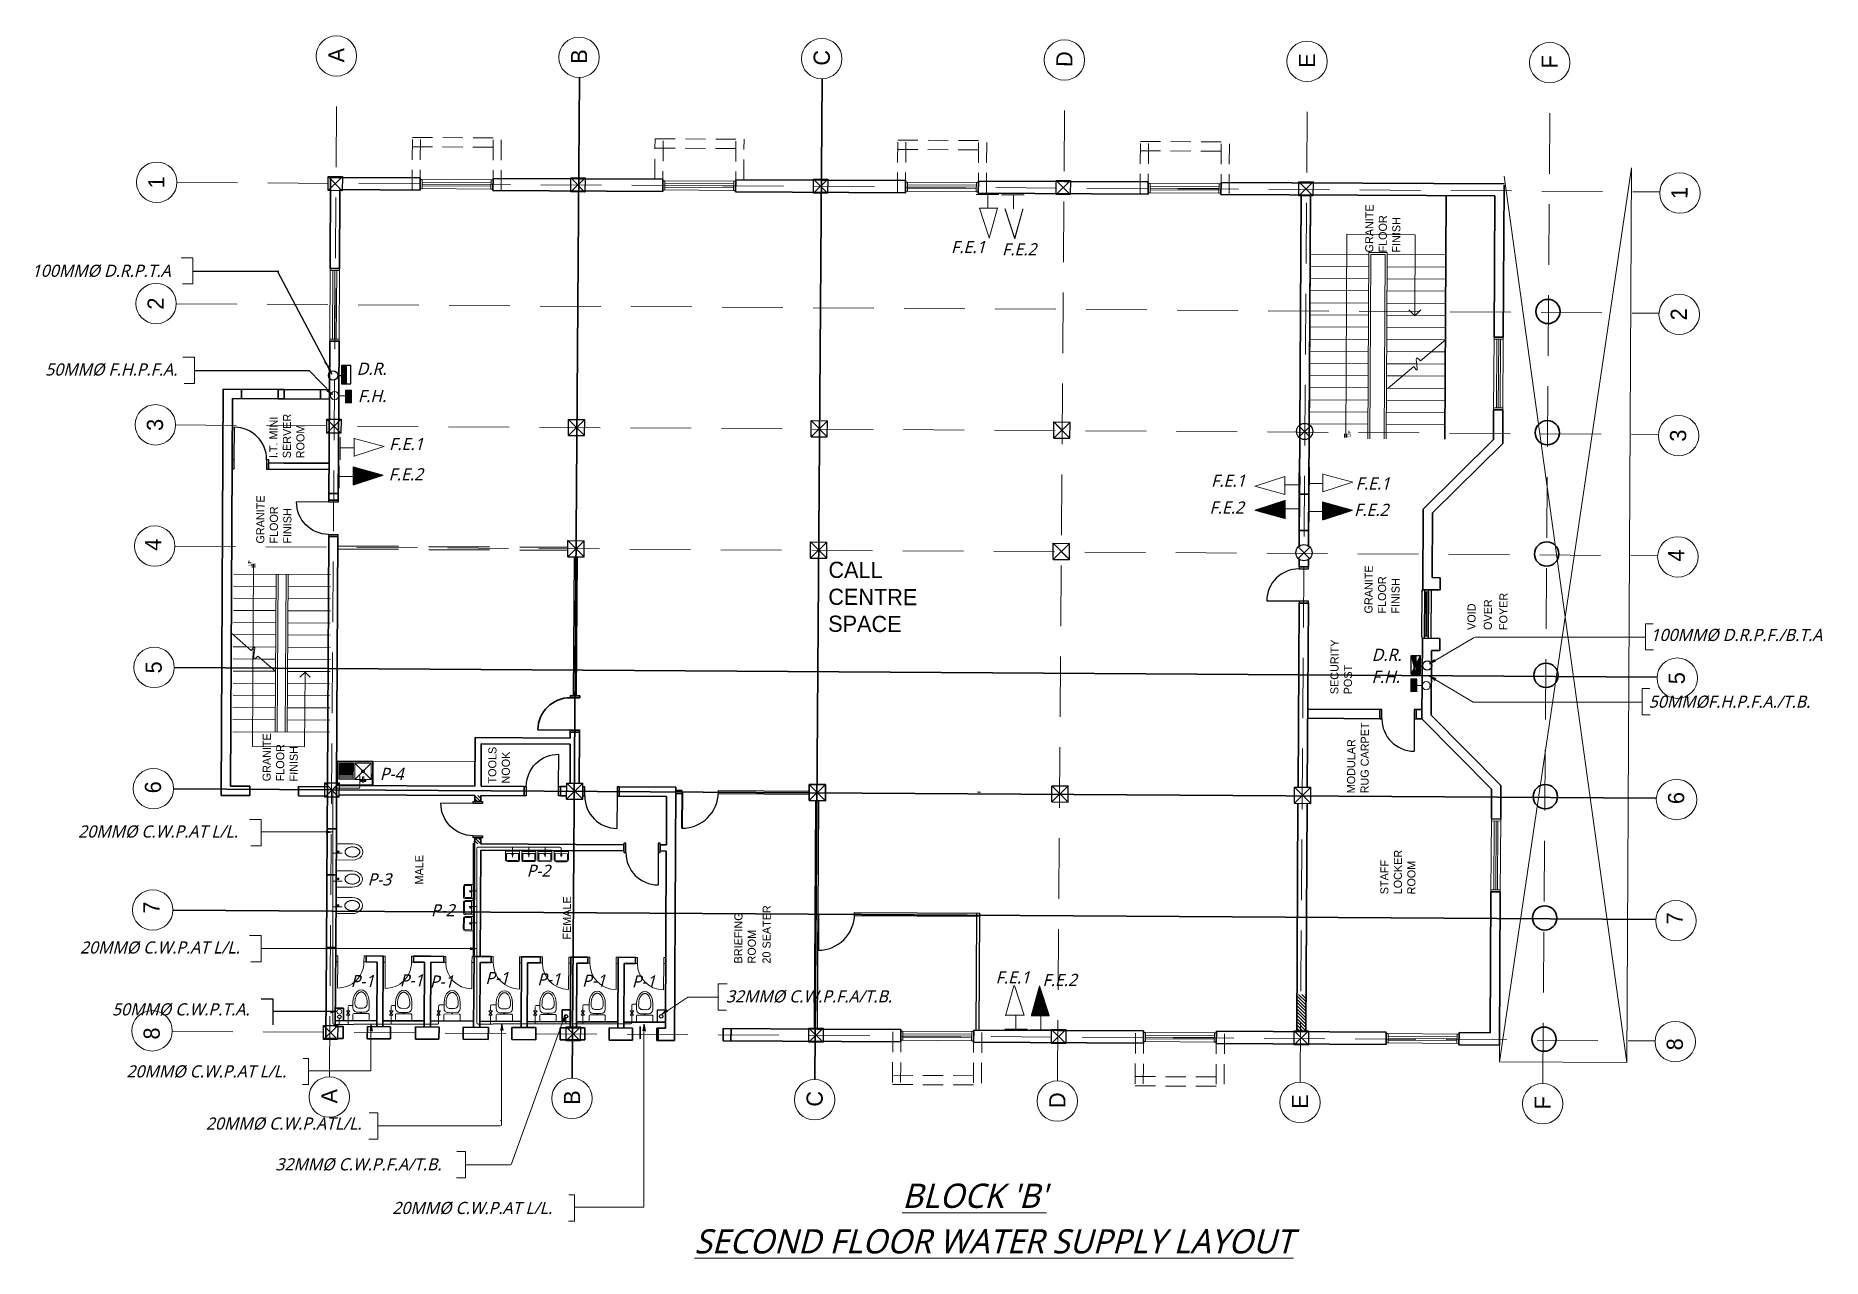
# Model space of a CAD drawing. Header units: millimetres. Extents: x -599088 to 175795, y -639251 to 31.
# Drawn here: x -295425 to -251253, y -185951 to -155710 of the extents above; entities that cross this region are included whole.
import ezdxf
from ezdxf.enums import TextEntityAlignment as Align

# ---------------------------------------------------------------- set-up
doc = ezdxf.new("R2010")
doc.units = ezdxf.units.MM
doc.header["$LTSCALE"] = 2
doc.header["$MEASUREMENT"] = 0
doc.linetypes.add('DASHED', pattern=[0.75, 0.5, -0.25])
doc.linetypes.add('DASHED2', pattern=[0.375, 0.25, -0.125])
doc.layers.get('0').update_dxf_attribs({"lineweight": 5})
for name, color, linetype, lineweight in [('Dim', 8, 'Continuous', 13), ('Fixtures', 7, 'Continuous', 5), ('GRID', 8, 'Continuous', 5), ('gridlines', 8, 'DASHED2', 5), ('Handrails', 8, 'Continuous', 5), ('Hatch', 8, 'Continuous', 5), ('LAYER1', 8, 'Continuous', 5), ('Layer2', 8, 'Continuous', 25), ('Layer4', 8, 'Continuous', 5), ('Layer5', 8, 'Continuous', 25), ("Supervisor's seat", 7, 'Continuous', 25), ('text', 8, 'Continuous', 5), ('TEXT3', 8, 'Continuous', 5), ('WALLS', 8, 'Continuous', 35), ('WIN-DOOR', 8, 'Continuous', 13), ('win_doors', 8, 'Continuous', 13), ('WINDOWS_DOORS', 8, 'Continuous', 5)]:
    doc.layers.add(name, color=color, linetype=linetype, lineweight=lineweight)
doc.layers.add('DOORS', color=8, linetype='Continuous')
doc.layers.get('Dim').off()
doc.styles.add('LUCY', font='')
doc.styles.add('STYLUS', font='stylu.ttf')
doc.styles.get('LUCY').set_extended_font_data('Lucida Sans', italic=True)
pattern_1 = [(134.686384, (-408470.905, -337200.386), (-39.991872, -39.55645), [])]
pattern_2 = [(45, (0, 0), (-0.08838834765, 0.08838834765), [])]
pattern_3 = [(45, (0, 656.60536), (-0.08838834765, 0.08838834765), [])]

msp = doc.modelspace()

# ---------------------------------------------------------------- texts
at = {"layer": 'text', "attachment_point": 7, "style": 'STYLUS'}
for s, insert, char_height, width, rotation in [('GRANITE FLOOR FINISH', (-261685, -161075), 200, 1801, 89.6864), ('I.T. MINI SERVER ROOM', (-288781, -166163), 200, 1998, 89.6864), ('GRANITE FLOOR FINISH', (-289104, -168275), 200, 1801, 89.6864), ('CALL CENTRE SPACE', (-275833, -170459), 400, 3602, 359.6864), ('GRANITE FLOOR FINISH', (-261704, -170005), 200, 1801, 89.6864), ('SECURITY POST', (-262881, -172000), 200, 1801, 89.6864), ('MODULAR RUG CARPET', (-262468, -174451), 200, 1801, 89.6864), ('GRANITE FLOOR FINISH', (-288947, -174156), 200, 1801, 89.6864), ('TOOLS NOOK', (-283702, -174208), 200, 981.85, 89.6864), ('MALE', (-285846, -176704), 200, 1801, 89.6864), ('STAFF LOCKER ROOM', (-261312, -176950), 200, 1801, 89.6864), ('FEMALE', (-282194, -178067), 200, 1801, 89.6864), ('BRIEFING ROOM', (-277621, -178659), 200, 1801, 89.6864), ('20 SEATER', (-277255, -178661), 200, 1801, 89.6864)]:
    msp.add_mtext(s, dxfattribs=dict(at, insert=insert, char_height=char_height, width=width, rotation=rotation))
at = {"layer": 'text', "rotation": 89.6864}
for s, insert, char_height, width, attachment_point in [('{\\fStylus BT|b0|i0|c0|p34;UP}', (-262984, -165627), 80, 68, 1), ('{\\fStylus BT|b0|i0|c0|p34;FOYER }', (-259037, -170412), 200, 1522.63, 7), ('{\\fStylus BT|b0|i0|c0|p34;VOID}', (-259825, -170408), 200, 1523, 7), ('{\\fStylus BT|b0|i0|c0|p34;OVER }', (-259420, -170410), 200, 1523, 7)]:
    msp.add_mtext(s, dxfattribs=dict(at, insert=insert, char_height=char_height, width=width, attachment_point=attachment_point))
at = {"layer": 'TEXT3', "color": 1, "style": 'LUCY'}
for s, p in [("%%UBLOCK 'B'", (-274000, -184704)), ('%%uSECOND FLOOR WATER SUPPLY LAYOUT', (-279140, -185831))]:
    msp.add_text(s, height=600, dxfattribs=at).set_placement(p)
at = {"layer": 'TEXT3', "color": 1, "char_height": 300, "width": 15498, "attachment_point": 1, "style": 'LUCY'}
for s, insert in [('F.E.1', (-272795, -160787)), ('F.E.2', (-271534, -160842)), ('100MM%%c D.R.P.T.A', (-295524, -161374)), ('50MM%%c F.H.P.F.A.', (-295191, -163815)), ('D.R.', (-287490, -163798)), ('F.H.', (-287460, -164470)), ('F.E.1', (-286689, -165658)), ('F.E.2', (-286701, -166408)), ('F.E.1', (-266365, -166567)), ('F.E.1', (-262791, -166635)), ('F.E.2', (-266404, -167230)), ('F.E.2', (-262829, -167287)), ('100MM%%c D.R.P.F./B.T.A', (-255501, -170382)), ('D.R.', (-262393, -170874)), ('F.H.', (-262397, -171417)), ('50MM%%cF.H.P.F.A./T.B.', (-255543, -172032)), ('P-4', (-286917, -173819)), ('20MM%%c C.W.P.AT L/L.', (-294376, -175243)), ('P-2', (-283287, -176215)), ('P-3', (-287220, -176428)), ('P-2', (-285654, -177192)), ('20MM%%c C.W.P.AT L/L.', (-294331, -178112)), ('P-1', (-284309, -178866)), ('F.E.1', (-271693, -178853)), ('P-1', (-287639, -178943)), ('P-1', (-286424, -178924)), ('P-1', (-285681, -178955)), ('P-1', (-283025, -178900)), ('P-1', (-281916, -178932)), ('P-1', (-280686, -178952)), ('32MM%%c C.W.P.F.A/T.B.', (-278361, -179322)), ('F.E.2', (-270533, -178915)), ('20MM%%c C.W.P.AT L/L.', (-293182, -181177)), ('20MM%%c C.W.P.ATL/L.', (-291218, -182467)), ('32MM%%c C.W.P.F.A/T.B.', (-289499, -183476)), ('20MM%%c C.W.P.AT L/L.', (-286609, -184556))]:
    msp.add_mtext(s, dxfattribs=dict(at, insert=insert))
at = {"layer": 'TEXT3', "color": 1, "lineweight": 25, "insert": (-293539, -179643), "char_height": 300, "width": 15498, "attachment_point": 1, "style": 'LUCY'}
msp.add_mtext('50MM%%c C.W.P.T.A.', dxfattribs=at)

# ---------------------------------------------------------------- blocks, each defined once
blk = doc.blocks.new('Grid no')
at = {"layer": 'GRID'}
blk.add_circle((0, 500), 500, dxfattribs=at)
blk.add_attdef('GRNO', text='', height=400, dxfattribs=at).set_placement((0, 500), align=Align.MIDDLE_CENTER)
blk = doc.blocks.new('W1800')
at = {"layer": 'WIN-DOOR'}
for points in [[(0, 0), (230, 0), (230, -50), (0, -50)], [(0, -1800), (230, -1800), (230, -1750), (0, -1750)]]:
    blk.add_lwpolyline(points, close=True, dxfattribs=at)
at = {"layer": 'WINDOWS_DOORS'}
for p, q in [((0, -1800), (0, 0)), ((0, 0), (230, 0)), ((230, 0), (230, -1800)), ((69, -1750), (69, -50)), ((114, -50), (114, -1750)), ((161, -1750), (161, -50)), ((230, -1800), (0, -1800))]:
    blk.add_line(p, q, dxfattribs=at)
blk = doc.blocks.new('w1200')
for p, q in [((50, 230), (0, 230)), ((0, 165), (1200, 165)), ((0, 65), (1200, 65)), ((0, 0), (50, 0)), ((50, 230), (1200, 230)), ((50, 65), (50, 165)), ((50, 125), (1150, 125)), ((50, 105), (1150, 105)), ((50, 0), (1200, 0)), ((1200, 230), (1150, 230)), ((1150, 165), (1150, 65)), ((1150, 0), (1200, 0))]:
    blk.add_line(p, q)
blk = doc.blocks.new('STEP ARROW')
at = {"layer": 'Hatch'}
for p, q in [((4524, 0), (0, 0)), ((0, 0), (0, -1290)), ((4431, 30), (4521, 30)), ((4431, -30), (4521, -30)), ((0, -1290), (1850, -1290)), ((1850, -1290), (1725, -1165)), ((1850, -1290), (1725, -1415))]:
    blk.add_line(p, q, dxfattribs=at)
at = {"layer": 'text', "insert": (4454, 51), "char_height": 80, "width": 68, "attachment_point": 7}
blk.add_mtext('{\\fStylus BT|b0|i0|c0|p34;UP}', dxfattribs=at)
blk = doc.blocks.new('STEP CUT')
at = {"layer": 'Handrails', "linetype": 'Continuous'}
for p, q in [((333, 571), (-86, 79)), ((-225, -85), (-599, -524))]:
    blk.add_line(p, q, dxfattribs=at)
for points, knots in [([(-224, 17), (-266, 20), (-337, 17), (-265, -49), (-225, -85)], [321.725709, 321.725709, 321.725709, 321.725709, 418.129398, 535.034836, 535.034836, 535.034836, 535.034836]), ([(-86, 79), (-42, 49), (80, -36), (-134, 10), (-224, 17)], [0, 0, 0, 0, 115.30598, 321.725709, 321.725709, 321.725709, 321.725709])]:
    blk.add_open_spline(points, degree=3, knots=knots, dxfattribs=at)
blk = doc.blocks.new('wc')
for p, q in [((0, 458), (0, 308)), ((50, 458), (50, 408)), ((350, 408), (350, 458)), ((400, 308), (400, 458)), ((0, 150), (0, 0)), ((0, 0), (400, 0)), ((25, 175), (375, 175)), ((100, 208), (300, 208)), ((150, 308), (250, 308)), ((190, 208), (190, 175)), ((210, 208), (210, 175)), ((400, 0), (400, 150))]:
    blk.add_line(p, q)
for centre, radius, start, end in [((100, 308), 100, 180, 270), ((25, 150), 25, 90, 180), ((150, 408), 100, 180, 270), ((250, 408), 100, 270, 0), ((300, 308), 100, 270, 0), ((300, 308), 100, 270, 0), ((375, 150), 25, 360, 90)]:
    blk.add_arc(centre, radius, start, end)
blk.add_ellipse((200, 458), major_axis=(0, 300), ratio=0.666667, start_param=4.712389, end_param=7.853982)
blk.add_open_spline([(350, 458), (350, 466), (350, 474), (348, 496), (347, 510), (342, 537), (339, 551), (332, 576), (327, 588), (318, 611), (312, 622), (301, 641), (294, 650), (283, 665), (277, 670), (266, 681), (261, 685), (250, 693), (244, 696), (233, 701), (228, 703), (217, 706), (212, 707), (201, 708), (196, 708), (185, 706), (180, 705), (169, 702), (163, 700), (152, 694), (147, 691), (136, 682), (130, 678), (119, 667), (114, 661), (104, 647), (99, 640), (89, 624), (85, 616), (77, 598), (73, 589), (66, 569), (63, 559), (58, 538), (56, 527), (53, 506), (52, 494), (50, 475), (50, 466), (50, 458)], degree=3, knots=[4.712389, 4.712389, 4.712389, 4.712389, 4.805294, 4.805294, 4.96378, 4.96378, 5.122267, 5.122267, 5.280753, 5.280753, 5.439239, 5.439239, 5.597725, 5.597725, 5.724795, 5.724795, 5.851866, 5.851866, 5.978936, 5.978936, 6.106006, 6.106006, 6.233076, 6.233076, 6.360146, 6.360146, 6.487216, 6.487216, 6.614287, 6.614287, 6.741357, 6.741357, 6.868427, 6.868427, 6.995497, 6.995497, 7.122567, 7.122567, 7.249638, 7.249638, 7.376708, 7.376708, 7.503778, 7.503778, 7.630848, 7.630848, 7.757918, 7.757918, 7.853982, 7.853982, 7.853982, 7.853982])
blk = doc.blocks.new('d750l-150')
at = {"layer": 'WINDOWS_DOORS'}
blk.add_line((50, 150), (50, 800), dxfattribs=at)
for points in [[(50, 0), (0, 0), (0, 150), (50, 150)], [(750, 0), (700, 0), (700, 150), (750, 150)]]:
    blk.add_lwpolyline(points, close=True, dxfattribs=at)
blk.add_arc((50, 150), 650, 0, 90, dxfattribs=at)
blk = doc.blocks.new('bidet')
for p, q in [((0, 400), (0, 0)), ((0, 0), (400, 0)), ((0, 0), (200, 0)), ((0, 0), (200, 0)), ((400, 0), (400, 400))]:
    blk.add_line(p, q)
for radius in [23.9, 18.9, 13.9]:
    blk.add_circle((200, 50), radius)
blk.add_ellipse((200, 400), major_axis=(0, 256), ratio=0.780874, start_param=4.712389, end_param=7.853982)
for points in [[(325, 400), (325, 406), (325, 413), (323, 429), (322, 439), (318, 459), (316, 469), (309, 487), (306, 496), (298, 512), (293, 520), (284, 534), (279, 540), (268, 551), (263, 556), (252, 564), (246, 568), (235, 574), (229, 576), (218, 579), (213, 580), (202, 581), (197, 581), (186, 580), (180, 579), (169, 576), (164, 573), (153, 567), (147, 564), (136, 555), (131, 550), (120, 538), (115, 532), (106, 518), (101, 510), (93, 494), (90, 485), (84, 466), (81, 457), (78, 437), (76, 427), (75, 411), (75, 406), (75, 400)], [(325, 400), (325, 394), (325, 387), (323, 371), (322, 361), (318, 341), (316, 331), (309, 313), (306, 304), (298, 288), (293, 280), (284, 266), (279, 260), (268, 249), (263, 244), (252, 236), (246, 232), (235, 226), (229, 224), (218, 221), (213, 220), (202, 219), (197, 219), (186, 220), (180, 221), (169, 224), (164, 227), (153, 233), (147, 236), (136, 245), (131, 250), (120, 262), (115, 268), (106, 282), (101, 290), (93, 306), (90, 315), (84, 334), (81, 343), (78, 363), (76, 373), (75, 389), (75, 394), (75, 400)]]:
    blk.add_open_spline(points, degree=3, knots=[4.712389, 4.712389, 4.712389, 4.712389, 4.809848, 4.809848, 4.965569, 4.965569, 5.121291, 5.121291, 5.277012, 5.277012, 5.432733, 5.432733, 5.588455, 5.588455, 5.744176, 5.744176, 5.899897, 5.899897, 6.055619, 6.055619, 6.21134, 6.21134, 6.367061, 6.367061, 6.522783, 6.522783, 6.678504, 6.678504, 6.834226, 6.834226, 6.989947, 6.989947, 7.145668, 7.145668, 7.30139, 7.30139, 7.457111, 7.457111, 7.612832, 7.612832, 7.768554, 7.768554, 7.853982, 7.853982, 7.853982, 7.853982])
blk = doc.blocks.new('d900l')
at = {"linetype": 'ByBlock'}
blk.add_line((50, 230), (50, 1030), dxfattribs=at)
for points in [[(0, 0), (50, 0), (50, 230), (0, 230)], [(850, 0), (900, 0), (900, 230), (850, 230)]]:
    blk.add_lwpolyline(points, close=True, dxfattribs=at)
blk.add_arc((50, 230), 800, 0, 90, dxfattribs=at)
blk = doc.blocks.new('900 DOOR 2')
at = {"layer": 'Layer5'}
for p, q in [((900, 20), (0, 20)), ((900, 0), (0, 0))]:
    blk.add_line(p, q, dxfattribs=at)
blk.add_arc((0, 0), 900, 0, 90, dxfattribs=at)
blk = doc.blocks.new('sink900')
for p, q in [((0, 600), (0, 0)), ((900, 600), (0, 600)), ((0, 600), (50, 600)), ((0, 600), (100, 600)), ((20, 580), (20, 20)), ((880, 580), (20, 580)), ((450, 450), (50, 50)), ((50, 450), (450, 50)), ((50, 450), (50, 50)), ((450, 450), (50, 450)), ((168, 489), (325, 489)), ((230, 518), (230, 390)), ((230, 518), (260, 518)), ((260, 518), (260, 390)), ((450, 50), (450, 450)), ((450, 50), (450, 450)), ((450, 450), (850, 450)), ((490, 50), (490, 450)), ((850, 450), (850, 50)), ((880, 20), (880, 580)), ((900, 0), (900, 600)), ((0, 0), (900, 0)), ((20, 20), (880, 20)), ((50, 50), (450, 50)), ((260, 390), (230, 390)), ((490, 425), (850, 425)), ((490, 400), (850, 400)), ((490, 375), (850, 375)), ((490, 350), (850, 350)), ((490, 325), (850, 325)), ((490, 300), (850, 300)), ((490, 275), (850, 275)), ((850, 250), (490, 250)), ((850, 225), (490, 225)), ((850, 225), (490, 225)), ((850, 200), (490, 200)), ((850, 175), (490, 175)), ((850, 150), (490, 150)), ((850, 125), (490, 125)), ((850, 100), (490, 100)), ((850, 75), (490, 75)), ((850, 50), (490, 50))]:
    blk.add_line(p, q)
for centre, radius in [((197, 485), 20), ((288, 485), 20), ((250, 250), 40), ((250, 250), 30)]:
    blk.add_circle(centre, radius)
blk = doc.blocks.new('BASIN350')
for p, q in [((0, 200), (0, 0)), ((0, 0), (350, 0)), ((25, 200), (25, 50)), ((25, 50), (325, 50)), ((300, 250), (50, 250)), ((300, 225), (50, 225)), ((325, 50), (325, 200)), ((350, 0), (350, 200))]:
    blk.add_line(p, q)
for radius in [17.4, 12.4]:
    blk.add_circle((175, 75), radius)
for centre, radius, start, end in [((50, 200), 50, 90, 180), ((50, 200), 25, 90, 180), ((300, 200), 50, 0, 90), ((300, 200), 25, 360, 90)]:
    blk.add_arc(centre, radius, start, end)

# ---------------------------------------------------------------- hatches: boundary and pattern name
at = {"layer": 'Hatch'}
h = msp.add_hatch(dxfattribs=at)
h.set_pattern_fill('ANSI31', color=256, scale=450, angle=89.6864, style=0)
h.set_pattern_definition(pattern_1)
h.paths.add_polyline_path([(-284567, -174651), (-284417, -174652), (-284417, -174502), (-284567, -174501)])
h.paths.add_polyline_path([(-284572, -175551), (-284573, -175701), (-284423, -175702), (-284422, -175552)])
h = msp.add_hatch(dxfattribs=at)
h.set_pattern_fill('ANSI31', color=256, scale=450, angle=89.6864, style=0)
h.set_pattern_definition(pattern_1)
h.paths.add_polyline_path([(-264128, -179423), (-264133, -180323), (-264018, -180324), (-264013, -179424)])
h.paths.add_polyline_path([(-264243, -179422), (-264248, -180322), (-264133, -180323), (-264128, -179423)])
at = {"layer": 'TEXT3'}
h = msp.add_hatch(dxfattribs=at)
h.set_pattern_fill('ANSI31', color=4, style=0)
h.set_pattern_definition([(45, (5927.59596, -54.02885), (-0.08838834765, 0.08838834765), [])])
edge = h.paths.add_edge_path()
edge.add_line((-271221, -160724), (-271460, -159990))
edge.add_line((-271012, -159990), (-271461, -159990))
edge.add_line((-271220, -160731), (-271016, -159990))
at = {"layer": 'TEXT3', "lineweight": 25}
h = msp.add_hatch(dxfattribs=at)
h.set_pattern_fill('ANSI31', color=4, style=0)
h.set_pattern_definition(pattern_2)
edge = h.paths.add_edge_path()
edge.add_line((-287860, -164320), (-287860, -163859))
edge.add_line((-287860, -163859), (-287633, -163859))
edge.add_line((-287751, -163859), (-287751, -164322))
edge.add_line((-287861, -164322), (-287635, -164322))
at = {"layer": 'TEXT3'}
h = msp.add_hatch(dxfattribs=at)
h.set_pattern_fill('ANSI31', color=4, style=0)
h.set_pattern_definition(pattern_2)
edge = h.paths.add_edge_path()
edge.add_line((-287766, -164474), (-287766, -164792))
edge.add_line((-287766, -164792), (-287618, -164792))
edge.add_line((-287618, -164474), (-287618, -164792))
edge.add_line((-287766, -164476), (-287618, -164476))
h = msp.add_hatch(dxfattribs=at)
h.set_pattern_fill('ANSI31', color=4, style=0)
h.set_pattern_definition(pattern_2)
edge = h.paths.add_edge_path()
edge.add_line((-286845, -166581), (-287578, -166820))
edge.add_line((-286838, -166580), (-287578, -166375))
edge.add_line((-287578, -166372), (-287578, -166821))
h = msp.add_hatch(dxfattribs=at)
h.set_pattern_fill('ANSI31', color=4, style=0)
h.set_pattern_definition(pattern_3)
edge = h.paths.add_edge_path()
edge.add_line((-265278, -167449), (-264537, -167653))
edge.add_line((-264537, -167657), (-264537, -167208))
edge.add_line((-265271, -167448), (-264537, -167209))
h = msp.add_hatch(dxfattribs=at)
h.set_pattern_fill('ANSI31', color=4, style=0)
h.set_pattern_definition(pattern_3)
edge = h.paths.add_edge_path()
edge.add_line((-262869, -167447), (-263610, -167243))
edge.add_line((-263610, -167239), (-263610, -167688))
edge.add_line((-262876, -167448), (-263610, -167687))
at = {"layer": 'TEXT3', "lineweight": 25}
h = msp.add_hatch(dxfattribs=at)
h.set_pattern_fill('ANSI31', color=4, style=0)
h.set_pattern_definition(pattern_2)
edge = h.paths.add_edge_path()
edge.add_line((-261189, -171502), (-261189, -171041))
edge.add_line((-261306, -171041), (-261306, -171504))
edge.add_line((-261415, -171041), (-261189, -171041))
edge.add_line((-261416, -171504), (-261190, -171504))
at = {"layer": 'TEXT3'}
h = msp.add_hatch(dxfattribs=at)
h.set_pattern_fill('ANSI31', color=4, style=0)
h.set_pattern_definition(pattern_2)
edge = h.paths.add_edge_path()
edge.add_line((-261275, -171617), (-261423, -171617))
edge.add_line((-261275, -171935), (-261275, -171617))
edge.add_line((-261423, -171935), (-261423, -171617))
edge.add_line((-261275, -171933), (-261423, -171933))
h = msp.add_hatch(dxfattribs=at)
h.set_pattern_fill('ANSI31', color=4, style=0)
h.set_pattern_definition([(45, (150.90639, -3.07741), (-0.08838834765, 0.08838834765), [])])
edge = h.paths.add_edge_path()
edge.add_line((-270605, -179215), (-270809, -179956))
edge.add_line((-270812, -179956), (-270364, -179956))
edge.add_line((-270604, -179222), (-270365, -179956))

# ---------------------------------------------------------------- linework, layer by layer
at = {"layer": 'DOORS', "color": 1}
for p, q in [((-291542, -161536), (-289417, -161536)), ((-288093, -164088), (-289450, -161536)), ((-288165, -163919), (-288274, -163786)), ((-291500, -163987), (-288664, -163987)), ((-288089, -164587), (-288230, -164490)), ((-260967, -171250), (-260840, -171136)), ((-260967, -171555), (-260806, -171611)), ((-288077, -175404), (-288245, -175437)), ((-284518, -178290), (-284686, -178324)), ((-287141, -180162), (-287107, -180330)), ((-287141, -180162), (-287107, -180330)), ((-283909, -180149), (-283875, -180317)), ((-282335, -179928), (-282360, -180097)), ((-280394, -180162), (-280361, -180330)), ((-280394, -180162), (-280361, -180330)), ((-279948, -179919), (-279827, -179798))]:
    msp.add_line(p, q, dxfattribs=at)
for points in [[(-288093, -164088), (-288201, -163956), (-288143, -163923)], [(-288089, -164587), (-288230, -164490), (-288182, -164442)], [(-260967, -171250), (-260840, -171136), (-260804, -171192)], [(-260967, -171555), (-260806, -171611), (-260838, -171670)], [(-288077, -175404), (-288245, -175437), (-288247, -175370)], [(-284518, -178290), (-284686, -178324), (-284687, -178257)], [(-287976, -179848), (-288140, -179895), (-288147, -179828)], [(-287141, -180162), (-287107, -180330), (-287174, -180332)], [(-287141, -180162), (-287107, -180330), (-287174, -180332)], [(-283909, -180149), (-283875, -180317), (-283942, -180319)], [(-282335, -179928), (-282360, -180097), (-282424, -180076)], [(-280394, -180162), (-280361, -180330), (-280428, -180332)], [(-280394, -180162), (-280361, -180330), (-280428, -180332)], [(-279948, -179919), (-279827, -179798), (-279788, -179853)]]:
    msp.add_solid(points, dxfattribs=at)
at = {"layer": 'Fixtures'}
msp.add_line((-284562, -173671), (-287982, -173652), dxfattribs=at)
at = {"layer": 'gridlines', "ltscale": 3000}
for p, q in [((-288164, -181463), (-287981, -156713)), ((-270164, -181561), (-269981, -156811)), ((-264164, -181594), (-263981, -156844)), ((-258164, -181627), (-257982, -156877)), ((-291933, -159338), (-255273, -159573)), ((-291950, -162338), (-255289, -162573)), ((-291966, -165338), (-255306, -165573)), ((-291983, -168338), (-255322, -168573)), ((-292048, -180337), (-255388, -180573))]:
    msp.add_line(p, q, dxfattribs=at)
at = {"layer": 'gridlines', "lineweight": 30, "ltscale": 3000}
for p, q in [((-287953, -168330), (-282268, -168361)), ((-287953, -168405), (-282268, -168436))]:
    msp.add_line(p, q, dxfattribs=at)
at = {"layer": 'gridlines', "color": 206, "linetype": 'Continuous', "lineweight": 30, "ltscale": 3000}
for p, q in [((-279596, -174373), (-279446, -174374)), ((-279596, -174376), (-279446, -174376)), ((-279596, -174451), (-279446, -174451)), ((-279446, -174451), (-279446, -174376)), ((-278546, -174456), (-278546, -174381)), ((-272138, -174416), (-272063, -174417)), ((-272155, -177491), (-272155, -177416))]:
    msp.add_line(p, q, dxfattribs=at)
at = {"layer": 'Handrails'}
for p, q in [((-262488, -165681), (-262463, -161072)), ((-262463, -161072), (-262008, -161074)), ((-262438, -165682), (-262413, -161122)), ((-262413, -161122), (-262058, -161124)), ((-262083, -165684), (-262058, -161124)), ((-262018, -162924), (-262008, -161074)), ((-262033, -165684), (-262018, -162924)), ((-261188, -163753), (-260570, -163232)), ((-261986, -164424), (-261353, -163891)), ((-289502, -172931), (-289481, -169031)), ((-289452, -172931), (-289431, -169032)), ((-289257, -172933), (-289236, -169033)), ((-289207, -172933), (-289186, -169033))]:
    msp.add_line(p, q, dxfattribs=at)
msp.add_spline([(-261353, -163891), (-261279, -163980), (-261277, -163677), (-261188, -163753)], degree=3, dxfattribs=at)
at = {"layer": 'Hatch'}
for p, q in [((-263036, -165650), (-263008, -160622)), ((-261318, -160631), (-263008, -160622)), ((-261329, -162641), (-261318, -160631)), ((-261327, -162641), (-261476, -162491)), ((-261331, -162641), (-261180, -162492)), ((-263066, -165650), (-263065, -165560)), ((-263006, -165650), (-263005, -165560))]:
    msp.add_line(p, q, dxfattribs=at)
at = {"layer": 'LAYER1'}
for p, q in [((-259237, -181090), (-255966, -158977)), ((-256087, -181107), (-255966, -158977)), ((-287843, -159193), (-288195, -159541)), ((-288193, -159191), (-287845, -159543)), ((-281843, -159226), (-282195, -159574)), ((-282193, -159224), (-281845, -159576)), ((-275843, -159258), (-276195, -159607)), ((-276193, -159257), (-275845, -159608)), ((-269843, -159291), (-270195, -159639)), ((-270193, -159289), (-269845, -159641)), ((-263843, -159324), (-264195, -159672)), ((-264193, -159322), (-263845, -159674)), ((-256087, -181107), (-259117, -159185)), ((-263913, -161114), (-262463, -161122)), ((-262008, -161124), (-260558, -161132)), ((-263915, -161414), (-262465, -161422)), ((-262010, -161424), (-260560, -161432)), ((-263918, -162014), (-262468, -162022)), ((-263916, -161714), (-262466, -161722)), ((-262013, -162024), (-260563, -162032)), ((-262011, -161724), (-260561, -161732)), ((-263920, -162314), (-262470, -162322)), ((-262015, -162324), (-260565, -162332)), ((-263923, -162914), (-262473, -162922)), ((-263921, -162614), (-262471, -162622)), ((-262018, -162924), (-260568, -162932)), ((-262016, -162624), (-260566, -162632)), ((-263924, -163214), (-262475, -163222)), ((-262020, -163224), (-260570, -163232)), ((-263928, -163814), (-262478, -163822)), ((-263926, -163514), (-262476, -163522)), ((-262023, -163824), (-261282, -163828)), ((-262021, -163524), (-260924, -163530)), ((-261282, -163828), (-260573, -163832)), ((-260924, -163530), (-260571, -163532)), ((-263929, -164114), (-262479, -164122)), ((-262024, -164124), (-261632, -164126)), ((-261632, -164126), (-260574, -164132)), ((-263933, -164714), (-262483, -164722)), ((-263931, -164414), (-262481, -164422)), ((-262028, -164724), (-260578, -164732)), ((-262026, -164424), (-260576, -164432)), ((-287876, -165193), (-288228, -165541)), ((-288226, -165191), (-287878, -165543)), ((-282253, -165598), (-281851, -165201)), ((-282251, -165199), (-281853, -165601)), ((-263934, -165014), (-262484, -165022)), ((-262029, -165024), (-260579, -165032)), ((-276253, -165631), (-275851, -165234)), ((-276251, -165231), (-275853, -165634)), ((-270253, -165664), (-269851, -165266)), ((-270251, -165264), (-269853, -165666)), ((-269910, -165325), (-270194, -165606)), ((-270193, -165323), (-269911, -165607)), ((-263910, -165357), (-264194, -165639)), ((-264193, -165356), (-263911, -165640)), ((-263936, -165314), (-262486, -165322)), ((-262031, -165324), (-260581, -165332)), ((-282269, -168598), (-281867, -168201)), ((-282267, -168198), (-281869, -168601)), ((-276269, -168631), (-275867, -168233)), ((-276267, -168231), (-275869, -168633)), ((-270269, -168664), (-269867, -168266)), ((-270267, -168264), (-269869, -168666)), ((-269926, -168325), (-270211, -168606)), ((-270209, -168323), (-269928, -168607)), ((-263926, -168357), (-264211, -168639)), ((-264209, -168356), (-263928, -168640)), ((-288136, -169039), (-290531, -169026)), ((-289482, -169331), (-290532, -169325)), ((-288137, -169339), (-289187, -169333)), ((-289486, -169931), (-290536, -169925)), ((-289484, -169631), (-290534, -169625)), ((-288141, -169939), (-289191, -169933)), ((-288139, -169639), (-289189, -169633)), ((-289487, -170231), (-290537, -170225)), ((-288142, -170239), (-289192, -170233)), ((-290196, -170827), (-290541, -170825)), ((-289489, -170531), (-290539, -170525)), ((-289491, -170831), (-290196, -170827)), ((-288146, -170839), (-289196, -170833)), ((-288144, -170539), (-289194, -170533)), ((-289845, -171129), (-290542, -171125)), ((-289492, -171131), (-289845, -171129)), ((-288147, -171139), (-289197, -171133)), ((-289495, -171731), (-290545, -171725)), ((-289494, -171431), (-290544, -171425)), ((-288150, -171739), (-289200, -171733)), ((-288149, -171439), (-289199, -171433)), ((-289497, -172031), (-290547, -172025)), ((-288152, -172039), (-289202, -172033)), ((-289500, -172631), (-290550, -172625)), ((-289499, -172331), (-290549, -172325)), ((-288155, -172639), (-289205, -172633)), ((-288154, -172339), (-289204, -172333)), ((-288157, -172939), (-290552, -172925)), ((-287925, -174193), (-288277, -174541)), ((-288275, -174191), (-287927, -174543)), ((-282299, -174596), (-281897, -174198)), ((-282297, -174196), (-281899, -174598)), ((-270302, -174664), (-269900, -174266)), ((-270300, -174264), (-269902, -174666)), ((-264302, -174697), (-263900, -174299)), ((-264300, -174297), (-263902, -174699)), ((-287958, -180192), (-288310, -180541)), ((-288308, -180191), (-287960, -180542)), ((-281958, -180225), (-282310, -180573)), ((-282308, -180223), (-281960, -180575)), ((-275958, -180258), (-276310, -180606)), ((-276308, -180256), (-275960, -180608)), ((-269958, -180291), (-270310, -180639)), ((-270308, -180289), (-269960, -180641)), ((-263958, -180324), (-264310, -180672)), ((-264308, -180322), (-263960, -180674)), ((-259237, -181090), (-259235, -180640)), ((-259237, -181090), (-256087, -181107))]:
    msp.add_line(p, q, dxfattribs=at)
at = {"layer": 'Layer2'}
for p, q in [((-282253, -165598), (-282251, -165199)), ((-282251, -165199), (-281851, -165201)), ((-281853, -165601), (-281851, -165201)), ((-282253, -165598), (-281853, -165601)), ((-276253, -165631), (-276251, -165231)), ((-276253, -165631), (-275853, -165634)), ((-276251, -165231), (-275851, -165234)), ((-275853, -165634), (-275851, -165234)), ((-270253, -165664), (-270251, -165264)), ((-270251, -165264), (-269851, -165266)), ((-269853, -165666), (-269851, -165266)), ((-270253, -165664), (-269853, -165666)), ((-282269, -168598), (-282267, -168198)), ((-282267, -168198), (-281867, -168201)), ((-281869, -168601), (-281867, -168201)), ((-276269, -168631), (-276267, -168231)), ((-276267, -168231), (-275867, -168233)), ((-275869, -168633), (-275867, -168233)), ((-270269, -168664), (-270267, -168264)), ((-270267, -168264), (-269867, -168266)), ((-269869, -168666), (-269867, -168266)), ((-282269, -168598), (-281869, -168601)), ((-276269, -168631), (-275869, -168633)), ((-270269, -168664), (-269869, -168666)), ((-282299, -174596), (-282297, -174196)), ((-282297, -174196), (-281897, -174198)), ((-281899, -174598), (-281897, -174198)), ((-270302, -174664), (-270300, -174264)), ((-270300, -174264), (-269900, -174266)), ((-269902, -174666), (-269900, -174266)), ((-264302, -174697), (-264300, -174297)), ((-264300, -174297), (-263900, -174299)), ((-263902, -174699), (-263900, -174299)), ((-282299, -174596), (-281899, -174598)), ((-270302, -174664), (-269902, -174666)), ((-264302, -174697), (-263902, -174699))]:
    msp.add_line(p, q, dxfattribs=at)
for points in [[(-287843, -159193), (-287845, -159543), (-288195, -159541), (-288193, -159191)], [(-281843, -159226), (-281845, -159576), (-282195, -159574), (-282193, -159224)], [(-275843, -159258), (-275845, -159608), (-276195, -159607), (-276193, -159257)], [(-269843, -159291), (-269845, -159641), (-270195, -159639), (-270193, -159289)], [(-263843, -159324), (-263845, -159674), (-264195, -159672), (-264193, -159322)], [(-287876, -165193), (-287878, -165543), (-288228, -165541), (-288226, -165191)], [(-287925, -174193), (-287927, -174543), (-288277, -174541), (-288275, -174191)], [(-287958, -180192), (-287960, -180542), (-288310, -180541), (-288308, -180191)], [(-281958, -180225), (-281960, -180575), (-282310, -180573), (-282308, -180223)], [(-275958, -180258), (-275960, -180608), (-276310, -180606), (-276308, -180256)], [(-269958, -180291), (-269960, -180641), (-270310, -180639), (-270308, -180289)], [(-263958, -180324), (-263960, -180674), (-264310, -180672), (-264308, -180322)]]:
    msp.add_lwpolyline(points, close=True, dxfattribs=at)
for centre in [(-264052, -165498), (-264068, -168498)]:
    msp.add_circle(centre, 200, dxfattribs=at)
at = {"layer": 'Layer4', "linetype": 'DASHED2', "ltscale": 1000}
for p, q in [((-286120, -159527), (-286113, -158227)), ((-286114, -158457), (-283914, -158469)), ((-286113, -158227), (-283913, -158239)), ((-285920, -159528), (-285913, -158228)), ((-284120, -159538), (-284113, -158238)), ((-283920, -159539), (-283913, -158239)), ((-280118, -159260), (-280113, -158260)), ((-280114, -158490), (-277914, -158502)), ((-280113, -158260), (-277913, -158272)), ((-279920, -159561), (-279913, -158261)), ((-278120, -159571), (-278113, -158271)), ((-277918, -159272), (-277913, -158272)), ((-274120, -159593), (-274113, -158293)), ((-274114, -158523), (-271914, -158535)), ((-274113, -158293), (-271913, -158305)), ((-273920, -159594), (-273913, -158294)), ((-272120, -159604), (-272113, -158304)), ((-271920, -159605), (-271913, -158305)), ((-268120, -159626), (-268113, -158326)), ((-268114, -158556), (-265914, -158568)), ((-268113, -158326), (-265913, -158338)), ((-267920, -159627), (-267913, -158327)), ((-266120, -159637), (-266113, -158337)), ((-265920, -159638), (-265913, -158338)), ((-274233, -180353), (-274241, -181653)), ((-274033, -180354), (-274041, -181654)), ((-272233, -180364), (-272241, -181664)), ((-272033, -180365), (-272041, -181665)), ((-268234, -180385), (-268241, -181685)), ((-268034, -180387), (-268041, -181687)), ((-266234, -180396), (-266241, -181696)), ((-266034, -180397), (-266041, -181697)), ((-274239, -181423), (-272039, -181435)), ((-268239, -181455), (-266039, -181467)), ((-274241, -181653), (-272041, -181665)), ((-268241, -181685), (-266041, -181697))]:
    msp.add_line(p, q, dxfattribs=at)
at = {"layer": 'TEXT3', "color": 4}
for p, q in [((-271614, -159638), (-272174, -159638)), ((-271881, -159638), (-271881, -159979)), ((-270985, -159649), (-271545, -159649)), ((-271252, -159649), (-271252, -159990)), ((-271641, -159979), (-272090, -159979)), ((-271850, -160713), (-272089, -159979)), ((-271849, -160720), (-271645, -159979)), ((-271221, -160724), (-271460, -159990)), ((-271220, -160731), (-271016, -159990)), ((-287937, -164618), (-287766, -164618)), ((-287766, -164474), (-287766, -164792)), ((-287766, -164476), (-287618, -164476)), ((-287618, -164474), (-287618, -164792)), ((-287766, -164792), (-287618, -164792)), ((-287896, -165638), (-287896, -166198)), ((-287896, -165905), (-287555, -165905)), ((-287555, -165665), (-287555, -166114)), ((-286814, -165873), (-287555, -165669)), ((-286821, -165874), (-287555, -166113)), ((-287920, -166345), (-287920, -166905)), ((-287578, -166372), (-287578, -166821)), ((-286838, -166580), (-287578, -166375)), ((-264197, -167086), (-264197, -166526)), ((-263953, -166508), (-263953, -167068)), ((-287920, -166612), (-287578, -166612)), ((-286845, -166581), (-287578, -166820)), ((-265279, -166851), (-264538, -167055)), ((-265272, -166850), (-264538, -166611)), ((-264538, -167059), (-264538, -166610)), ((-264197, -166818), (-264538, -166818)), ((-263941, -166787), (-263600, -166787)), ((-263600, -166547), (-263600, -166996)), ((-262859, -166755), (-263600, -166551)), ((-262866, -166756), (-263600, -166995)), ((-265271, -167448), (-264537, -167209)), ((-264537, -167657), (-264537, -167208)), ((-264196, -167684), (-264196, -167124)), ((-263941, -167169), (-263941, -167729)), ((-263610, -167239), (-263610, -167688)), ((-262869, -167447), (-263610, -167243)), ((-265278, -167449), (-264537, -167653)), ((-264196, -167416), (-264537, -167416)), ((-263951, -167480), (-263610, -167480)), ((-262876, -167448), (-263610, -167687)), ((-261423, -171935), (-261423, -171617)), ((-261275, -171617), (-261423, -171617)), ((-261147, -171785), (-261277, -171785)), ((-261275, -171935), (-261275, -171617)), ((-261275, -171933), (-261423, -171933)), ((-283639, -175781), (-283639, -176028)), ((-283235, -175781), (-283235, -176028)), ((-282832, -175776), (-282832, -176024)), ((-282433, -175811), (-282433, -176024)), ((-271240, -179212), (-271444, -179953)), ((-271227, -179207), (-270988, -179941)), ((-270604, -179222), (-270365, -179956)), ((-271435, -179941), (-270987, -179941)), ((-271195, -180282), (-271195, -179941)), ((-270812, -179956), (-270364, -179956)), ((-270572, -180297), (-270572, -179956)), ((-271463, -180282), (-270903, -180282)), ((-270840, -180297), (-270280, -180297))]:
    msp.add_line(p, q, dxfattribs=at)
at = {"layer": 'TEXT3', "color": 1}
for p, q in [((-291830, -161204), (-291542, -161204)), ((-291542, -161204), (-291542, -161851)), ((-291542, -161851), (-291796, -161851)), ((-291788, -163663), (-291500, -163663)), ((-291500, -163663), (-291500, -164311)), ((-291500, -164311), (-291754, -164311)), ((-288668, -163987), (-288089, -164587)), ((-255435, -170253), (-255627, -170253)), ((-255627, -170253), (-255627, -170900)), ((-260967, -171250), (-259858, -170594)), ((-259843, -170590), (-255627, -170590)), ((-255627, -170900), (-255425, -170900)), ((-260967, -171555), (-259887, -172194)), ((-259871, -172198), (-255708, -172198)), ((-255516, -171860), (-255708, -171860)), ((-255708, -171860), (-255708, -172508)), ((-255708, -172508), (-255507, -172508)), ((-290137, -175100), (-289849, -175100)), ((-289849, -175100), (-289849, -175747)), ((-289849, -175747), (-290103, -175747)), ((-289849, -175404), (-288077, -175404)), ((-290137, -177969), (-289849, -177969)), ((-289849, -177969), (-289849, -178617)), ((-289849, -178290), (-284518, -178290)), ((-289849, -178617), (-290103, -178617)), ((-278551, -179813), (-278551, -179165)), ((-278551, -179165), (-278330, -179165)), ((-279948, -179919), (-279302, -179489)), ((-279302, -179489), (-278551, -179489)), ((-287141, -180162), (-287141, -181310)), ((-287141, -180162), (-287141, -181310)), ((-283909, -180149), (-283909, -182646)), ((-282335, -179928), (-283662, -183617)), ((-280394, -180162), (-280394, -181310)), ((-280394, -180162), (-280394, -184689)), ((-278342, -179813), (-278551, -179813)), ((-288814, -181006), (-288679, -181006)), ((-288679, -181006), (-288679, -181653)), ((-287141, -181310), (-288679, -181310)), ((-288679, -181653), (-288826, -181653)), ((-287178, -182356), (-286969, -182356)), ((-286969, -182356), (-286969, -183003)), ((-286969, -182676), (-283939, -182676)), ((-286969, -183003), (-287190, -183003)), ((-285011, -183313), (-284801, -183313)), ((-284801, -183313), (-284801, -183961)), ((-283690, -183637), (-284801, -183637)), ((-284801, -183961), (-285023, -183961)), ((-282241, -184385), (-282106, -184385)), ((-282106, -184385), (-282106, -185032)), ((-282106, -185032), (-282252, -185032)), ((-280394, -184689), (-282106, -184689))]:
    msp.add_line(p, q, dxfattribs=at)
at = {"layer": 'TEXT3', "color": 4, "lineweight": 25}
for p, q in [((-287751, -163859), (-287751, -164322)), ((-287959, -164112), (-287860, -164112)), ((-261306, -171041), (-261306, -171504)), ((-261186, -171306), (-261129, -171306))]:
    msp.add_line(p, q, dxfattribs=at)
at = {"layer": 'TEXT3', "color": 4, "linetype": 'DASHED'}
for p, q in [((-287409, -174010), (-287409, -174292)), ((-288077, -180135), (-288077, -174352)), ((-288047, -174322), (-287439, -174322)), ((-284488, -175781), (-282463, -175781)), ((-288080, -175932), (-287847, -175932)), ((-284518, -180126), (-284518, -175811)), ((-288080, -176623), (-287847, -176623)), ((-284709, -176863), (-284509, -176863)), ((-288080, -177258), (-287847, -177258)), ((-284709, -177253), (-284509, -177253)), ((-284709, -177653), (-284509, -177653)), ((-287702, -179724), (-287702, -179827)), ((-287582, -179694), (-287672, -179694)), ((-286636, -179724), (-286636, -179827)), ((-286526, -179694), (-286606, -179694)), ((-285464, -179714), (-285464, -179827)), ((-285334, -179684), (-285434, -179684)), ((-284182, -179714), (-284182, -179827)), ((-284042, -179684), (-284152, -179684)), ((-283076, -179724), (-283076, -179827)), ((-282960, -179694), (-283046, -179694)), ((-281900, -179714), (-281900, -179827)), ((-281746, -179684), (-281870, -179684)), ((-280686, -179694), (-280686, -179827)), ((-280570, -179664), (-280656, -179664)), ((-288047, -180165), (-285494, -180158)), ((-287919, -180021), (-287919, -180166)), ((-287702, -179937), (-287702, -180164)), ((-286636, -179880), (-286636, -179885)), ((-286636, -179880), (-286636, -179885)), ((-286636, -179937), (-286636, -180164)), ((-285464, -179824), (-285464, -179827)), ((-285464, -179824), (-285464, -179827)), ((-285464, -179880), (-285464, -179885)), ((-285464, -179880), (-285464, -179885)), ((-285464, -179937), (-285464, -180128)), ((-284488, -180156), (-280714, -180150)), ((-284182, -179937), (-284182, -180155)), ((-283076, -179880), (-283076, -179885)), ((-283076, -179880), (-283076, -179885)), ((-283076, -179937), (-283076, -180152)), ((-282316, -180011), (-282316, -180158)), ((-281900, -179824), (-281900, -179827)), ((-281900, -179824), (-281900, -179827)), ((-281900, -179880), (-281900, -179885)), ((-281900, -179880), (-281900, -179885)), ((-281900, -179880), (-281900, -179885)), ((-281900, -179880), (-281900, -179885)), ((-281900, -179937), (-281900, -180152)), ((-280687, -179880), (-280687, -179885)), ((-280687, -179880), (-280687, -179885)), ((-280686, -179802), (-280686, -179827)), ((-280686, -179802), (-280686, -179827)), ((-280686, -179881), (-280686, -179884)), ((-280686, -179881), (-280686, -179884)), ((-280686, -179937), (-280686, -180120))]:
    msp.add_line(p, q, dxfattribs=at)
at = {"layer": 'TEXT3', "color": 1, "lineweight": 25}
for p, q in [((-289848, -179529), (-289560, -179529)), ((-289560, -179529), (-289560, -180177)), ((-287980, -179850), (-289560, -179850))]:
    msp.add_line(p, q, dxfattribs=at)
at = {"layer": 'TEXT3', "color": 4, "linetype": 'Continuous'}
for p, q in [((-287655, -179827), (-287742, -179937)), ((-287655, -179827), (-287742, -179937)), ((-287742, -179937), (-287660, -179937)), ((-287742, -179937), (-287660, -179937)), ((-287741, -179827), (-287655, -179827)), ((-287741, -179827), (-287660, -179937)), ((-287741, -179827), (-287655, -179827)), ((-287741, -179827), (-287660, -179937)), ((-286590, -179827), (-286677, -179937)), ((-286590, -179827), (-286677, -179937)), ((-286677, -179937), (-286594, -179937)), ((-286677, -179937), (-286594, -179937)), ((-286676, -179827), (-286590, -179827)), ((-286676, -179827), (-286594, -179937)), ((-286676, -179827), (-286590, -179827)), ((-286676, -179827), (-286594, -179937)), ((-285418, -179827), (-285504, -179937)), ((-285418, -179827), (-285504, -179937)), ((-285504, -179937), (-285422, -179937)), ((-285504, -179937), (-285422, -179937)), ((-285503, -179827), (-285418, -179827)), ((-285503, -179827), (-285422, -179937)), ((-285503, -179827), (-285418, -179827)), ((-285503, -179827), (-285422, -179937)), ((-284135, -179827), (-284222, -179937)), ((-284135, -179827), (-284222, -179937)), ((-284222, -179937), (-284140, -179937)), ((-284222, -179937), (-284140, -179937)), ((-284221, -179827), (-284135, -179827)), ((-284221, -179827), (-284140, -179937)), ((-284221, -179827), (-284135, -179827)), ((-284221, -179827), (-284140, -179937)), ((-283030, -179827), (-283117, -179937)), ((-283030, -179827), (-283117, -179937)), ((-283117, -179937), (-283034, -179937)), ((-283117, -179937), (-283034, -179937)), ((-283116, -179827), (-283030, -179827)), ((-283116, -179827), (-283034, -179937)), ((-283116, -179827), (-283030, -179827)), ((-283116, -179827), (-283034, -179937)), ((-281854, -179827), (-281941, -179937)), ((-281854, -179827), (-281941, -179937)), ((-281941, -179937), (-281858, -179937)), ((-281941, -179937), (-281858, -179937)), ((-281940, -179827), (-281854, -179827)), ((-281940, -179827), (-281858, -179937)), ((-281940, -179827), (-281854, -179827)), ((-281940, -179827), (-281858, -179937)), ((-280641, -179827), (-280728, -179937)), ((-280641, -179827), (-280728, -179937)), ((-280728, -179937), (-280645, -179937)), ((-280728, -179937), (-280645, -179937)), ((-280726, -179827), (-280641, -179827)), ((-280726, -179827), (-280645, -179937)), ((-280726, -179827), (-280641, -179827)), ((-280726, -179827), (-280645, -179937))]:
    msp.add_line(p, q, dxfattribs=at)
at = {"layer": 'TEXT3', "color": 4}
for centre, radius in [((-288037, -164614), 100), ((-261045, -171786), 100), ((-287917, -179850), 60.8)]:
    msp.add_circle(centre, radius, dxfattribs=at)
at = {"layer": 'TEXT3', "color": 4, "linetype": 'Continuous', "lineweight": 25}
msp.add_circle((-287918, -179978), 43.3, dxfattribs=at)
at = {"layer": 'TEXT3', "color": 1}
for centre, start, end in [((-259871, -172168), 239.4119, 270), ((-283939, -182511), 270, 360), ((-283939, -182646), 270, 360), ((-283690, -183607), 270, 340.219)]:
    msp.add_arc(centre, 30, start, end, dxfattribs=at)
at = {"layer": 'TEXT3', "color": 4, "linetype": 'DASHED'}
for centre, start, end in [((-288047, -174352), 90, 180), ((-287439, -174292), 270, 0), ((-284488, -175811), 90, 180), ((-287672, -179724), 90, 180), ((-286606, -179724), 90, 180), ((-285434, -179714), 90, 180), ((-284152, -179714), 90, 180), ((-283046, -179724), 90, 180), ((-281870, -179714), 90, 180), ((-280656, -179694), 90, 180), ((-288047, -180135), 180, 270.1389), ((-285494, -180128), 270.1389, 360), ((-284488, -180126), 180, 270.1389), ((-280716, -180120), 270.1364, 360)]:
    msp.add_arc(centre, 30, start, end, dxfattribs=at)
at = {"layer": 'TEXT3', "color": 4}
msp.add_arc((-282463, -175811), 30, 0, 90, dxfattribs=at)
at = {"layer": 'WALLS'}
for p, q in [((-282164, -181496), (-281981, -156745)), ((-276164, -181528), (-275981, -156778)), ((-288145, -161466), (-288133, -159216)), ((-288133, -159216), (-285918, -159228)), ((-285920, -159528), (-285918, -159228)), ((-284120, -159538), (-284118, -159238)), ((-284118, -159238), (-279918, -159261)), ((-279920, -159561), (-279918, -159261)), ((-278120, -159571), (-278118, -159271)), ((-278118, -159271), (-273918, -159294)), ((-273920, -159594), (-273918, -159294)), ((-272120, -159604), (-272118, -159304)), ((-272118, -159304), (-267918, -159327)), ((-267920, -159627), (-267918, -159327)), ((-266120, -159637), (-266118, -159337)), ((-266118, -159337), (-259118, -159375)), ((-259139, -163165), (-259119, -159410)), ((-287915, -161467), (-287905, -159517)), ((-287905, -159517), (-285920, -159528)), ((-284120, -159538), (-279920, -159561)), ((-278120, -159571), (-273920, -159594)), ((-272120, -159604), (-267920, -159627)), ((-266120, -159637), (-259350, -159674)), ((-264183, -168334), (-264135, -159673)), ((-263953, -168335), (-263905, -159674)), ((-263938, -165673), (-263905, -159674)), ((-260583, -165692), (-260550, -159667)), ((-259369, -163164), (-259350, -159674)), ((-287915, -161467), (-288145, -161466)), ((-288177, -167196), (-288155, -163266)), ((-287925, -163267), (-288155, -163266)), ((-287947, -167197), (-287925, -163267)), ((-259369, -163164), (-259139, -163165)), ((-290842, -174502), (-290787, -164452)), ((-289434, -164459), (-290787, -164452)), ((-290610, -174273), (-290558, -164683)), ((-289435, -164689), (-290558, -164683)), ((-290334, -164454), (-290335, -164684)), ((-289434, -164459), (-289435, -164689)), ((-289435, -164689), (-289285, -164690)), ((-289284, -164460), (-289434, -164459)), ((-289284, -164460), (-289285, -164690)), ((-288163, -164696), (-289285, -164690)), ((-288162, -164466), (-289284, -164460)), ((-288384, -164465), (-288385, -164695)), ((-259383, -165698), (-259379, -164964)), ((-259379, -164964), (-259149, -164965)), ((-259154, -165795), (-259149, -164965)), ((-261122, -167419), (-259383, -165698)), ((-260893, -167515), (-259154, -165795)), ((-289667, -166428), (-289667, -166278)), ((-289294, -166280), (-289667, -166278)), ((-288172, -166436), (-289667, -166428)), ((-288172, -166286), (-289294, -166280)), ((-263943, -166614), (-263942, -166384)), ((-264173, -166612), (-264175, -167047)), ((-263943, -166614), (-263945, -167049)), ((-287947, -167197), (-288177, -167196)), ((-288176, -167036), (-287946, -167037)), ((-264180, -167291), (-264183, -167677)), ((-264175, -167047), (-263945, -167049)), ((-263950, -167292), (-263953, -167678)), ((-261133, -169414), (-261122, -167419)), ((-260902, -169115), (-260893, -167515)), ((-288215, -174191), (-288182, -168096)), ((-287952, -168097), (-288182, -168096)), ((-287985, -174192), (-287952, -168097)), ((-264180, -167947), (-263950, -167949)), ((-264185, -168847), (-264184, -168661)), ((-263955, -168849), (-263954, -168662)), ((-263955, -168849), (-264185, -168847)), ((-260902, -169115), (-260702, -169117)), ((-260703, -169417), (-260702, -169117)), ((-261133, -169414), (-260703, -169417)), ((-264215, -174297), (-264190, -169747)), ((-263960, -169749), (-264190, -169747)), ((-263985, -174299), (-263960, -169749)), ((-261151, -172609), (-261140, -170614)), ((-261140, -170614), (-260710, -170616)), ((-260920, -172515), (-260912, -170915)), ((-260912, -170915), (-260712, -170916)), ((-260712, -170916), (-260710, -170616)), ((-291999, -171338), (-255339, -171573)), ((-282203, -172034), (-281973, -172035)), ((-263976, -172594), (-262191, -172604)), ((-263975, -172364), (-262190, -172374)), ((-262190, -172374), (-262191, -172604)), ((-261290, -172379), (-261291, -172609)), ((-261151, -172609), (-261291, -172609)), ((-261291, -172609), (-261151, -172609)), ((-261290, -172379), (-261150, -172379)), ((-261151, -172609), (-259430, -174349)), ((-260920, -172515), (-259200, -174255)), ((-284565, -174271), (-284559, -173071)), ((-284559, -173071), (-282209, -173084)), ((-282209, -173084), (-282208, -172934)), ((-282208, -172934), (-281978, -172935)), ((-281985, -174197), (-281978, -172935)), ((-284415, -174272), (-284410, -173222)), ((-284410, -173222), (-282210, -173234)), ((-282215, -174196), (-282210, -173234)), ((-292016, -174338), (-255355, -174573)), ((-290610, -174273), (-290128, -174276)), ((-290129, -174506), (-290128, -174276)), ((-288929, -174512), (-288928, -174282)), ((-288928, -174282), (-288215, -174286)), ((-288221, -175328), (-288215, -174191)), ((-287991, -175330), (-287985, -174192)), ((-287925, -174253), (-284565, -174271)), ((-284415, -174272), (-283348, -174278)), ((-283349, -174508), (-283348, -174278)), ((-282449, -174513), (-282448, -174283)), ((-282448, -174283), (-282298, -174283)), ((-280999, -174520), (-280998, -174290)), ((-280998, -174290), (-279595, -174298)), ((-279630, -180563), (-279595, -174298)), ((-276302, -174631), (-276300, -174231)), ((-276302, -174631), (-275900, -174233)), ((-276300, -174231), (-275900, -174233)), ((-276300, -174231), (-275902, -174633)), ((-275902, -174633), (-275900, -174233)), ((-259434, -175084), (-259430, -174349)), ((-259204, -175085), (-259200, -174255)), ((-290842, -174502), (-290129, -174506)), ((-288929, -174512), (-288217, -174516)), ((-287927, -174483), (-284567, -174501)), ((-284567, -174651), (-284567, -174501)), ((-284567, -174651), (-284417, -174652)), ((-284417, -174652), (-284417, -174502)), ((-284417, -174502), (-283349, -174508)), ((-282449, -174513), (-282299, -174513)), ((-280999, -174520), (-279827, -174527)), ((-279833, -175727), (-279827, -174527)), ((-276302, -174631), (-275902, -174633)), ((-264248, -180322), (-264217, -174697)), ((-264018, -180324), (-263987, -174699)), ((-288237, -178266), (-288221, -175328)), ((-288221, -175328), (-287991, -175330)), ((-288221, -175328), (-287991, -175330)), ((-288007, -178267), (-287991, -175330)), ((-259434, -175084), (-259204, -175085)), ((-284600, -178466), (-284600, -175681)), ((-284588, -178486), (-284573, -175701)), ((-284573, -175701), (-284572, -175551)), ((-284572, -175551), (-284422, -175552)), ((-284423, -175702), (-284422, -175552)), ((-284423, -175702), (-280883, -175721)), ((-280884, -175871), (-280883, -175721)), ((-279984, -175876), (-279983, -175726)), ((-279983, -175726), (-279833, -175727)), ((-284438, -178487), (-284424, -175852)), ((-284424, -175852), (-280884, -175871)), ((-279984, -175876), (-279834, -175877)), ((-279858, -180262), (-279834, -175877)), ((-288227, -176466), (-287997, -176467)), ((-259463, -180373), (-259444, -176884)), ((-259444, -176884), (-259214, -176885)), ((-259235, -180675), (-259214, -176885)), ((-292032, -177338), (-255371, -177573)), ((-288250, -180516), (-288237, -178266)), ((-288237, -178266), (-288007, -178267)), ((-288018, -180217), (-288007, -178267)), ((-287259, -178621), (-287258, -178471)), ((-287259, -178621), (-286984, -178623)), ((-287258, -178471), (-286833, -178474)), ((-286993, -180223), (-286984, -178623)), ((-286843, -180224), (-286833, -178474)), ((-286084, -178628), (-286083, -178478)), ((-286084, -178628), (-285809, -178629)), ((-286083, -178478), (-285658, -178480)), ((-285818, -180229), (-285809, -178629)), ((-285668, -180230), (-285659, -178630)), ((-285659, -178630), (-285339, -178632)), ((-285658, -178480), (-285338, -178482)), ((-285338, -178482), (-285339, -178632)), ((-284588, -178486), (-284598, -180236)), ((-284588, -178486), (-284163, -178488)), ((-284439, -178637), (-284448, -180237)), ((-284439, -178637), (-284164, -178638)), ((-284163, -178488), (-284164, -178638)), ((-283413, -178492), (-283423, -180242)), ((-283413, -178492), (-282947, -178495)), ((-283264, -178643), (-283273, -180243)), ((-283264, -178643), (-282948, -178645)), ((-282947, -178495), (-282948, -178645)), ((-282208, -180249), (-282198, -178499)), ((-282198, -178499), (-281773, -178501)), ((-282058, -180250), (-282049, -178650)), ((-282049, -178650), (-281774, -178651)), ((-281774, -178651), (-281773, -178501)), ((-281033, -180255), (-281023, -178505)), ((-281023, -178505), (-280598, -178508)), ((-280883, -180256), (-280874, -178656)), ((-280874, -178656), (-280599, -178658)), ((-280599, -178658), (-280598, -178508)), ((-288015, -179763), (-287815, -179763)), ((-287815, -180063), (-287815, -179763)), ((-288018, -180217), (-287825, -180218)), ((-288017, -180067), (-286992, -180073)), ((-287825, -180218), (-287827, -180518)), ((-287225, -180221), (-287227, -180521)), ((-287225, -180221), (-286650, -180225)), ((-286842, -180074), (-285817, -180079)), ((-285667, -180080), (-284597, -180086)), ((-284447, -180087), (-283422, -180092)), ((-283272, -180093), (-282207, -180099)), ((-282406, -179806), (-282206, -179806)), ((-282406, -180106), (-282406, -179806)), ((-282206, -180106), (-282206, -179806)), ((-282057, -180100), (-281032, -180105)), ((-280882, -180106), (-279857, -180112)), ((-280479, -180221), (-280481, -180521)), ((-288250, -180516), (-287827, -180518)), ((-287227, -180521), (-286652, -180525)), ((-286650, -180225), (-286652, -180525)), ((-286650, -180225), (-286652, -180525)), ((-286035, -180528), (-286033, -180228)), ((-286035, -180528), (-285455, -180531)), ((-286033, -180228), (-285453, -180231)), ((-285453, -180231), (-285455, -180531)), ((-284853, -180234), (-284855, -180534)), ((-284855, -180534), (-284235, -180538)), ((-284853, -180234), (-284233, -180238)), ((-284235, -180538), (-284233, -180238)), ((-283655, -180241), (-283657, -180541)), ((-283657, -180541), (-283062, -180544)), ((-283655, -180241), (-283060, -180244)), ((-283060, -180244), (-283062, -180544)), ((-282460, -180248), (-282462, -180548)), ((-282462, -180548), (-281847, -180551)), ((-282460, -180248), (-281846, -180251)), ((-281846, -180251), (-281847, -180551)), ((-281246, -180254), (-281247, -180554)), ((-281247, -180554), (-280672, -180557)), ((-281246, -180254), (-280671, -180257)), ((-280671, -180257), (-280672, -180557)), ((-280671, -180257), (-280672, -180557)), ((-280071, -180261), (-280072, -180561)), ((-280072, -180561), (-279630, -180563)), ((-280071, -180261), (-279858, -180262)), ((-280035, -180561), (-280033, -180261)), ((-278430, -180570), (-278428, -180270)), ((-278430, -180570), (-274035, -180594)), ((-278428, -180270), (-276096, -180282)), ((-278235, -180571), (-278233, -180271)), ((-276096, -180282), (-274033, -180294)), ((-274035, -180594), (-274033, -180294)), ((-272235, -180604), (-272233, -180304)), ((-272235, -180604), (-268035, -180627)), ((-272233, -180304), (-268033, -180327)), ((-268035, -180627), (-268033, -180327)), ((-266235, -180636), (-266233, -180336)), ((-266235, -180636), (-262035, -180659)), ((-266233, -180336), (-262033, -180359)), ((-262035, -180659), (-262033, -180359)), ((-260235, -180669), (-260233, -180369)), ((-260233, -180369), (-259463, -180373)), ((-260235, -180669), (-259235, -180675))]:
    msp.add_line(p, q, dxfattribs=at)
at = {"layer": 'WALLS', "color": 4, "lineweight": 25}
for p, q in [((-287860, -164320), (-287860, -163859)), ((-287860, -163859), (-287633, -163859)), ((-287633, -164320), (-287633, -163859)), ((-287861, -164322), (-287635, -164322)), ((-261415, -171502), (-261415, -171041)), ((-261415, -171041), (-261189, -171041)), ((-261189, -171502), (-261189, -171041)), ((-261416, -171504), (-261190, -171504))]:
    msp.add_line(p, q, dxfattribs=at)
at = {"layer": 'WALLS', "lineweight": 30}
for p, q in [((-282126, -172034), (-282107, -168599)), ((-282051, -172035), (-282032, -168600)), ((-278546, -174381), (-276301, -174394)), ((-278546, -174456), (-276301, -174469)), ((-276170, -180257), (-276140, -174632)), ((-276095, -180257), (-276065, -174633)), ((-275180, -177400), (-272080, -177417)), ((-275180, -177475), (-275180, -177400)), ((-275180, -177475), (-272080, -177492)), ((-272171, -180304), (-272155, -177491)), ((-272096, -180304), (-272080, -177417))]:
    msp.add_line(p, q, dxfattribs=at)
at = {"layer": 'WALLS', "lineweight": 25}
for p, q in [((-280056, -179806), (-279856, -179806)), ((-280056, -180106), (-280056, -179806))]:
    msp.add_line(p, q, dxfattribs=at)
at = {"layer": 'WALLS'}
for centre in [(-258036, -162531), (-258052, -165531), (-258068, -168531), (-258085, -171531), (-258101, -174531), (-258118, -177531), (-258134, -180531)]:
    msp.add_circle(centre, 300, dxfattribs=at)
at = {"layer": 'WALLS', "color": 4, "lineweight": 25}
for centre, radius in [((-288072, -164113), 115), ((-261019, -171288), 115), ((-282312, -179967), 43.3), ((-279962, -179967), 43.3)]:
    msp.add_circle(centre, radius, dxfattribs=at)

# ---------------------------------------------------------------- block references
at = {"layer": 'Dim', "rotation": 89.68638412842901}
for name, p in [('STEP ARROW', (-290066, -173293)), ('STEP CUT', (-290016, -170828))]:
    msp.add_blockref(name, p, dxfattribs=at)
at = {"layer": 'Fixtures'}
for name, p, rotation in [('sink900', (-287082, -173657), 179.6863841284294), ('bidet', (-287993, -175698), 269.686384128429), ('BASIN350', (-283460, -175886), 179.686384128429), ('BASIN350', (-283059, -175888), 179.686384128429), ('BASIN350', (-282661, -175891), 179.686384128429), ('BASIN350', (-282254, -175893), 179.686384128429), ('bidet', (-287997, -176368), 269.686384128429), ('bidet', (-288000, -177023), 269.686384128429), ('BASIN350', (-284602, -177452), 89.68638412842901), ('BASIN350', (-284599, -177055), 89.68638412842901), ('BASIN350', (-284604, -177848), 89.68638412842901), ('wc', (-287584, -180069), 359.686384128429), ('wc', (-286530, -180075), 359.686384128429), ('wc', (-285332, -180082), 359.686384128429), ('wc', (-284040, -180088), 359.686384128429), ('wc', (-282960, -180095), 359.686384128429), ('wc', (-281745, -180101), 359.686384128429), ('wc', (-280570, -180108), 359.686384128429)]:
    msp.add_blockref(name, p, dxfattribs=dict(at, rotation=rotation))
at = {"layer": 'Hatch'}
ref = msp.add_blockref('Grid no', (-287492, -156215), dxfattribs=dict(at, xscale=-1, rotation=89.68638412842901))
ref.add_attrib('GRNO', 'A', dxfattribs={"layer": 'GRID', "height": 400, "rotation": 89.6864, "style": 'STYLUS'}).set_placement((-287992, -156191), align=Align.MIDDLE_CENTER)
ref = msp.add_blockref('Grid no', (-281492, -156248), dxfattribs=dict(at, xscale=-1, rotation=89.68638412842901))
ref.add_attrib('GRNO', 'B', dxfattribs={"layer": 'GRID', "height": 400, "rotation": 89.6864, "style": 'STYLUS'}).set_placement((-281992, -156224), align=Align.MIDDLE_CENTER)
ref = msp.add_blockref('Grid no', (-275492, -156281), dxfattribs=dict(at, xscale=-1, rotation=89.68638412842901))
ref.add_attrib('GRNO', 'C', dxfattribs={"layer": 'GRID', "height": 400, "rotation": 89.6864, "style": 'STYLUS'}).set_placement((-275992, -156256), align=Align.MIDDLE_CENTER)
ref = msp.add_blockref('Grid no', (-269492, -156314), dxfattribs=dict(at, xscale=-1, rotation=89.68638412842901))
ref.add_attrib('GRNO', 'D', dxfattribs={"layer": 'GRID', "height": 400, "rotation": 89.6864, "style": 'STYLUS'}).set_placement((-269992, -156289), align=Align.MIDDLE_CENTER)
ref = msp.add_blockref('Grid no', (-263492, -156347), dxfattribs=dict(at, xscale=-1, rotation=89.68638412842901))
ref.add_attrib('GRNO', 'E', dxfattribs={"layer": 'GRID', "height": 400, "rotation": 89.6864, "style": 'STYLUS'}).set_placement((-263992, -156322), align=Align.MIDDLE_CENTER)
ref = msp.add_blockref('Grid no', (-257492, -156379), dxfattribs=dict(at, xscale=-1, rotation=89.68638412842901))
ref.add_attrib('GRNO', 'F', dxfattribs={"layer": 'GRID', "height": 400, "rotation": 89.6864, "style": 'STYLUS'}).set_placement((-257992, -156355), align=Align.MIDDLE_CENTER)
ref = msp.add_blockref('Grid no', (-292933, -159332), dxfattribs=dict(at, rotation=269.686384128429))
ref.add_attrib('GRNO', '1', dxfattribs={"layer": 'GRID', "height": 400, "rotation": 89.6864, "style": 'STYLUS'}).set_placement((-292445, -159335), align=Align.MIDDLE_CENTER)
ref = msp.add_blockref('Grid no', (-255273, -159599), dxfattribs=dict(at, rotation=269.686384128429))
ref.add_attrib('GRNO', '1', dxfattribs={"layer": 'GRID', "height": 400, "rotation": 89.6864, "style": 'STYLUS'}).set_placement((-254785, -159602), align=Align.MIDDLE_CENTER)
ref = msp.add_blockref('Grid no', (-292950, -162332), dxfattribs=dict(at, rotation=269.686384128429))
ref.add_attrib('GRNO', '2', dxfattribs={"layer": 'GRID', "height": 400, "rotation": 89.6864, "style": 'STYLUS'}).set_placement((-292461, -162335), align=Align.MIDDLE_CENTER)
ref = msp.add_blockref('Grid no', (-255290, -162599), dxfattribs=dict(at, rotation=269.686384128429))
ref.add_attrib('GRNO', '2', dxfattribs={"layer": 'GRID', "height": 400, "rotation": 89.6864, "style": 'STYLUS'}).set_placement((-254801, -162602), align=Align.MIDDLE_CENTER)
ref = msp.add_blockref('Grid no', (-292966, -165332), dxfattribs=dict(at, rotation=269.686384128429))
ref.add_attrib('GRNO', '3', dxfattribs={"layer": 'GRID', "height": 400, "rotation": 89.6864, "style": 'STYLUS'}).set_placement((-292478, -165335), align=Align.MIDDLE_CENTER)
ref = msp.add_blockref('Grid no', (-255306, -165599), dxfattribs=dict(at, rotation=269.686384128429))
ref.add_attrib('GRNO', '3', dxfattribs={"layer": 'GRID', "height": 400, "rotation": 89.6864, "style": 'STYLUS'}).set_placement((-254818, -165602), align=Align.MIDDLE_CENTER)
ref = msp.add_blockref('Grid no', (-292983, -168332), dxfattribs=dict(at, rotation=269.686384128429))
ref.add_attrib('GRNO', '4', dxfattribs={"layer": 'GRID', "height": 400, "rotation": 89.6864, "style": 'STYLUS'}).set_placement((-292524, -168299), align=Align.MIDDLE_CENTER)
ref = msp.add_blockref('Grid no', (-255323, -168599), dxfattribs=dict(at, rotation=269.686384128429))
ref.add_attrib('GRNO', '4', dxfattribs={"layer": 'GRID', "height": 400, "rotation": 89.6864, "style": 'STYLUS'}).set_placement((-254864, -168566), align=Align.MIDDLE_CENTER)
ref = msp.add_blockref('Grid no', (-292999, -171332), dxfattribs=dict(at, rotation=269.686384128429))
ref.add_attrib('GRNO', '5', dxfattribs={"layer": 'GRID', "height": 400, "rotation": 89.6864, "style": 'STYLUS'}).set_placement((-292510, -171335), align=Align.MIDDLE_CENTER)
ref = msp.add_blockref('Grid no', (-255339, -171599), dxfattribs=dict(at, rotation=269.686384128429))
ref.add_attrib('GRNO', '5', dxfattribs={"layer": 'GRID', "height": 400, "rotation": 89.6864, "style": 'STYLUS'}).set_placement((-254851, -171602), align=Align.MIDDLE_CENTER)
ref = msp.add_blockref('Grid no', (-293015, -174332), dxfattribs=dict(at, rotation=269.686384128429))
ref.add_attrib('GRNO', '6', dxfattribs={"layer": 'GRID', "height": 400, "rotation": 89.6864, "style": 'STYLUS'}).set_placement((-292527, -174300), align=Align.MIDDLE_CENTER)
ref = msp.add_blockref('Grid no', (-255356, -174599), dxfattribs=dict(at, rotation=269.686384128429))
ref.add_attrib('GRNO', '6', dxfattribs={"layer": 'GRID', "height": 400, "rotation": 89.6864, "style": 'STYLUS'}).set_placement((-254867, -174567), align=Align.MIDDLE_CENTER)
ref = msp.add_blockref('Grid no', (-293032, -177332), dxfattribs=dict(at, rotation=269.686384128429))
ref.add_attrib('GRNO', '7', dxfattribs={"layer": 'GRID', "height": 400, "rotation": 89.6864, "style": 'STYLUS'}).set_placement((-292563, -177277), align=Align.MIDDLE_CENTER)
ref = msp.add_blockref('Grid no', (-255372, -177599), dxfattribs=dict(at, rotation=269.686384128429))
ref.add_attrib('GRNO', '7', dxfattribs={"layer": 'GRID', "height": 400, "rotation": 89.6864, "style": 'STYLUS'}).set_placement((-254903, -177544), align=Align.MIDDLE_CENTER)
ref = msp.add_blockref('Grid no', (-293048, -180321), dxfattribs=dict(at, rotation=269.686384128429))
ref.add_attrib('GRNO', '8', dxfattribs={"layer": 'GRID', "height": 400, "rotation": 89.6864, "style": 'STYLUS'}).set_placement((-292560, -180390), align=Align.MIDDLE_CENTER)
ref = msp.add_blockref('Grid no', (-255388, -180588), dxfattribs=dict(at, rotation=269.686384128429))
ref.add_attrib('GRNO', '8', dxfattribs={"layer": 'GRID', "height": 400, "rotation": 89.6864, "style": 'STYLUS'}).set_placement((-254900, -180657), align=Align.MIDDLE_CENTER)
ref = msp.add_blockref('Grid no', (-287667, -181965), dxfattribs=dict(at, xscale=-1, rotation=89.68638412842901))
ref.add_attrib('GRNO', 'A', dxfattribs={"layer": 'GRID', "height": 400, "rotation": 89.6864, "style": 'STYLUS'}).set_placement((-288166, -181941), align=Align.MIDDLE_CENTER)
ref = msp.add_blockref('Grid no', (-281667, -181998), dxfattribs=dict(at, xscale=-1, rotation=89.68638412842901))
ref.add_attrib('GRNO', 'B', dxfattribs={"layer": 'GRID', "height": 400, "rotation": 89.6864, "style": 'STYLUS'}).set_placement((-282167, -181974), align=Align.MIDDLE_CENTER)
ref = msp.add_blockref('Grid no', (-275667, -182031), dxfattribs=dict(at, xscale=-1, rotation=89.68638412842901))
ref.add_attrib('GRNO', 'C', dxfattribs={"layer": 'GRID', "height": 400, "rotation": 89.6864, "style": 'STYLUS'}).set_placement((-276167, -182007), align=Align.MIDDLE_CENTER)
ref = msp.add_blockref('Grid no', (-269667, -182064), dxfattribs=dict(at, xscale=-1, rotation=89.68638412842901))
ref.add_attrib('GRNO', 'D', dxfattribs={"layer": 'GRID', "height": 400, "rotation": 89.6864, "style": 'STYLUS'}).set_placement((-270167, -182040), align=Align.MIDDLE_CENTER)
ref = msp.add_blockref('Grid no', (-263667, -182097), dxfattribs=dict(at, xscale=-1, rotation=89.68638412842901))
ref.add_attrib('GRNO', 'E', dxfattribs={"layer": 'GRID', "height": 400, "rotation": 89.6864, "style": 'STYLUS'}).set_placement((-264167, -182072), align=Align.MIDDLE_CENTER)
ref = msp.add_blockref('Grid no', (-257667, -182130), dxfattribs=dict(at, xscale=-1, rotation=89.68638412842901))
ref.add_attrib('GRNO', 'F', dxfattribs={"layer": 'GRID', "height": 400, "rotation": 89.6864, "style": 'STYLUS'}).set_placement((-258167, -182105), align=Align.MIDDLE_CENTER)
at = {"layer": 'Layer2'}
for name, p, rotation in [('d900l', (-290567, -166423), 359.686384128429), ('d900l', (-263960, -169749), 89.68638412841229), ('w1200', (-260925, -170615), 89.68638412842901), ('d900l', (-261290, -172379), 179.686384128429), ('d900l', (-280998, -174290), 179.686384128429), ('d900l', (-279983, -175686), 179.686384128429)]:
    msp.add_blockref(name, p, dxfattribs=dict(at, rotation=rotation))
at = {"layer": 'Layer2', "xscale": -1}
for p, rotation in [((-287947, -167197), 89.68638412842901), ((-282449, -174513), 359.686384128429), ((-284377, -174652), 89.68638412842901)]:
    msp.add_blockref('d900l', p, dxfattribs=dict(at, rotation=rotation))
at = {"layer": "Supervisor's seat", "rotation": 269.686384128429}
msp.add_blockref('900 DOOR 2', (-279446, -174414), dxfattribs=at)
at = {"layer": 'WALLS'}
for name, p, rotation in [('d900l', (-281978, -172935), 89.68638412842901), ('900 DOOR 2', (-276080, -177432), 269.686384128429)]:
    msp.add_blockref(name, p, dxfattribs=dict(at, rotation=rotation))
at = {"layer": 'win_doors'}
for name, p, rotation in [('W1800', (-285919, -159493), 89.68638412842901), ('W1800', (-279920, -159526), 89.68638412842901), ('W1800', (-273920, -159559), 89.68638412842901), ('W1800', (-267920, -159592), 89.68638412842901), ('W1800', (-287925, -163267), 179.686384128429), ('W1800', (-259149, -164965), 179.686384128429), ('W1800', (-259214, -176885), 179.686384128429), ('d750l-150', (-284588, -178486), 179.686384128429), ('d750l-150', (-283413, -178492), 179.686384128429), ('d750l-150', (-282197, -178499), 179.686384128429), ('d750l-150', (-281023, -178505), 179.686384128429), ('d750l-150', (-279848, -178512), 179.686384128429), ('W1800', (-274035, -180559), 89.68638412842901), ('W1800', (-268035, -180592), 89.68638412842901), ('W1800', (-262035, -180624), 89.68638412842901)]:
    msp.add_blockref(name, p, dxfattribs=dict(at, rotation=rotation))
at = {"layer": 'win_doors', "xscale": -1, "rotation": 179.686384128429}
for p in [(-288008, -178467), (-286833, -178474)]:
    msp.add_blockref('d750l-150', p, dxfattribs=at)

msp.set_redraw_order([(e.dxf.handle, doc.entitydb.next_handle()) for e in msp.query("TEXT MTEXT ATTDEF DIMENSION ARC_DIMENSION")])  # texts and dimensions are drawn at this point

doc.saveas('drawing.dxf')
